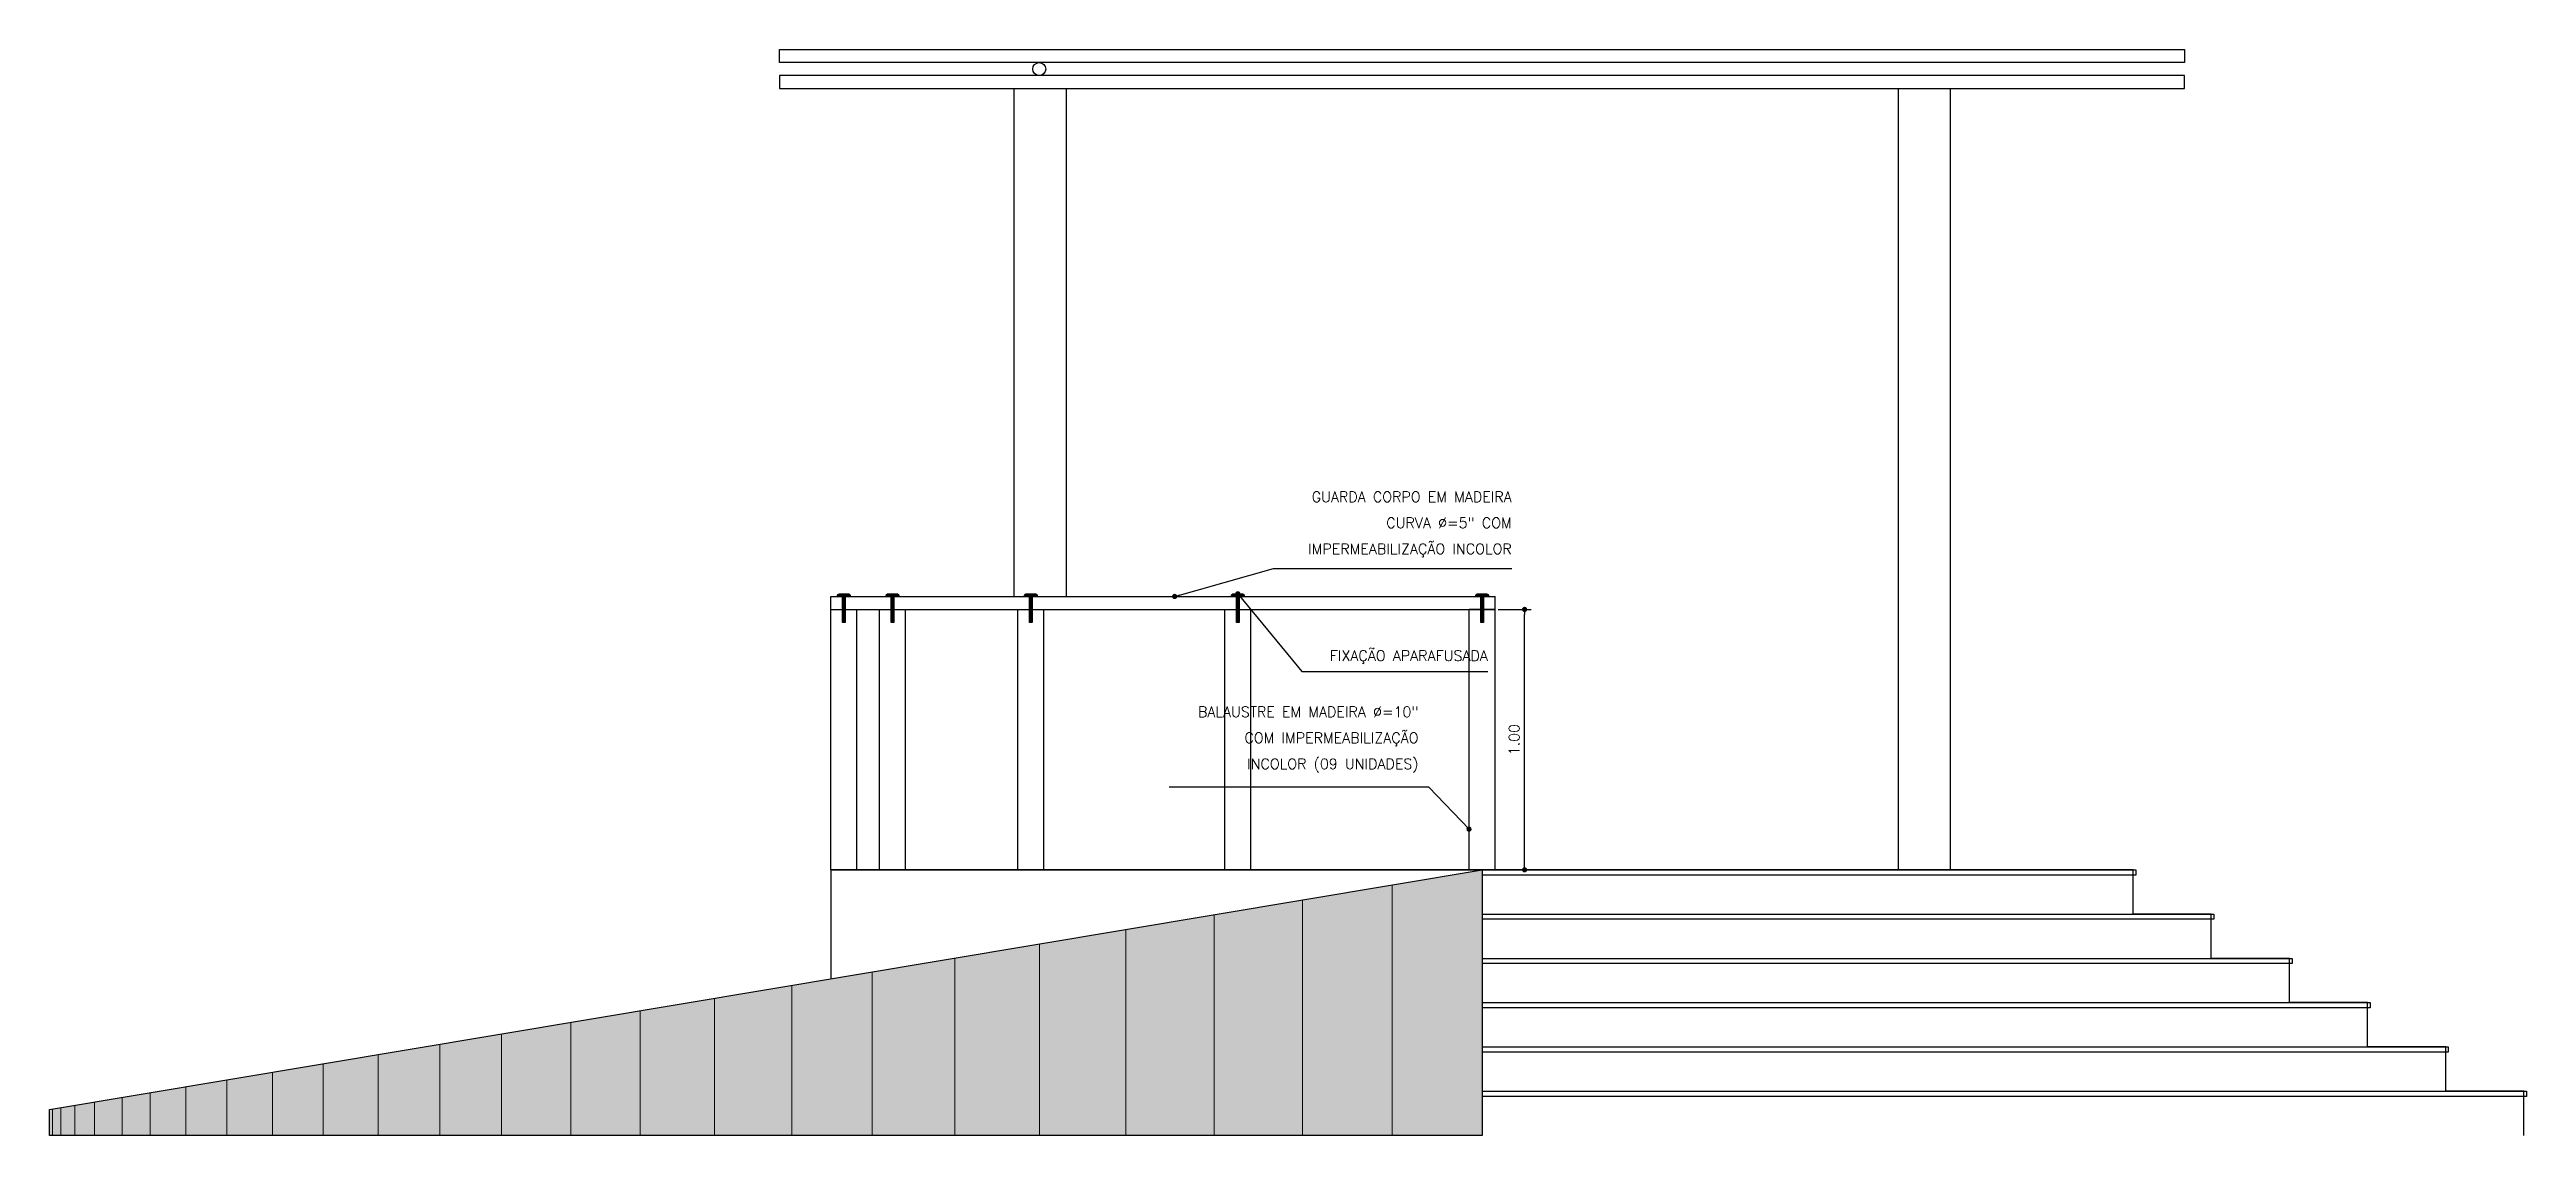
# Model space of a CAD drawing. Extents: x 387222 to 388513, y 9633222 to 9634061.
# Drawn here: x 387646.23 to 387655.74, y 9633403.14 to 9633407.31 of the extents above; entities that cross this region are included whole.
import ezdxf

# ---------------------------------------------------------------- set-up
doc = ezdxf.new("R2010")
doc.units = 0
doc.header["$LTSCALE"] = 0.049213
doc.header["$PDSIZE"] = -2.5
doc.layers.get('Defpoints').update_dxf_attribs({"color": 8})
for name, color, linetype in [('AI-Cotas', 12, 'Continuous'), ('HACH', 8, 'Continuous'), ('MEIO-FIO', 3, 'Continuous'), ('P1', 1, 'Continuous'), ('P2', 2, 'Continuous')]:
    doc.layers.add(name, color=color, linetype=linetype)
doc.layers.add('Rachura', color=253, linetype='Continuous', lineweight=5)
doc.styles.add('RS20', font='romans.shx', dxfattribs={"height": 0.04})
doc.dimstyles.new('Cota 20', dxfattribs={"dimscale": 0.02, "dimtxt": 0.04, "dimasz": 1, "dimexe": 1.25, "dimexo": 0.625, "dimgap": 1, "dimtad": 1, "dimzin": 4, "dimdsep": 46, "dimtxsty": 'RS20', "dimblk": 'DOT', "dimcen": 0.1, "dimclrt": 2, "dimadec": 0, "dimazin": 0, "dimtfac": 1, "dimtix": 1, "dimtmove": 0, "dimatfit": 3, "dimldrblk": 'DOT', "dimfxl": 1, "dimarcsym": 0})

msp = doc.modelspace()

# ---------------------------------------------------------------- texts
at = {"layer": 'AI-Cotas', "char_height": 0.04, "attachment_point": 3, "style": 'RS20'}
for s, insert in [('\\pxsm1.5;GUARDA CORPO EM MADEIRA\\PCURVA Ø=5" COM\\PIMPERMEABILIZAÇÃO INCOLOR', (387651.8458, 9633405.6135)), ('\\pxsm1.5;FIXAÇÃO APARAFUSADA', (387651.7541, 9633405.0035)), ('\\pxsm1.5;BALAUSTRE EM MADEIRA Ø=10"\\PCOM IMPERMEABILIZAÇÃO\\PINCOLOR (09 UNIDADES)', (387651.488, 9633404.788))]:
    msp.add_mtext(s, dxfattribs=dict(at, insert=insert))

# ---------------------------------------------------------------- blocks, each defined once
blk = doc.blocks.new('_Dot')
at = {"color": 0, "linetype": 'ByBlock', "lineweight": -2}
blk.add_line((-0.5, 0), (-1, 0), dxfattribs=at)
at = {"color": 0, "linetype": 'ByBlock', "const_width": 0.5}
blk.add_lwpolyline([(-0.25, 0, 1), (0.25, 0, 1)], format="xyb", close=True, dxfattribs=at)
blk = doc.blocks.new('*D650')
at = {"layer": 'AI-Cotas', "color": 0, "lineweight": -2, "transparency": 16777216}
for p, q in [((387651.7942, 9633405.1611), (387651.9201, 9633405.1611)), ((387651.8951, 9633404.1811), (387651.8951, 9633405.1411)), ((387651.7942, 9633404.1611), (387651.9201, 9633404.1611))]:
    blk.add_line(p, q, dxfattribs=at)
at = {"layer": 'Defpoints', "color": 0, "transparency": 16777216}
for p in [(387651.7817, 9633405.1611), (387651.8951, 9633405.1611), (387651.7817, 9633404.1611)]:
    blk.add_point(p, dxfattribs=at)
at = {"layer": 'AI-Cotas', "color": 0, "lineweight": -2, "transparency": 16777216, "xscale": 0.02, "yscale": 0.02, "zscale": 0.02}
for p, rotation in [((387651.8951, 9633405.1611), 90), ((387651.8951, 9633404.1611), 270)]:
    blk.add_blockref('_Dot', p, dxfattribs=dict(at, rotation=rotation))
at = {"layer": 'AI-Cotas', "color": 2, "transparency": 16777216, "insert": (387651.8551, 9633404.6611), "char_height": 0.04, "attachment_point": 5, "rotation": 90, "style": 'RS20'}
blk.add_mtext('1.00', dxfattribs=at)

# ---------------------------------------------------------------- dimensions: what is measured, and where the dimension line sits
at = {"layer": 'AI-Cotas'}
dim = msp.add_linear_dim(base=(387651.8951, 9633405.1611), p1=(387651.7817, 9633404.1611), p2=(387651.7817, 9633405.1611), angle=90, dimstyle='Cota 20', dxfattribs=at)
dim.commit()
dim.dimension.update_dxf_attribs({"geometry": '*D650', "text_midpoint": (387651.8551, 9633404.6611)})

# ---------------------------------------------------------------- hatches: boundary and pattern name
h = msp.add_hatch(color=256)
h.dxf.hatch_style = 1
edge = h.paths.add_edge_path()
edge.add_line((387649.2767, 9633405.2111), (387649.2567, 9633405.2111))
edge.add_arc((387649.2667, 9633405.2111), 0.01, 90, 180, ccw=False)
edge.add_line((387649.2667, 9633405.2211), (387649.2967, 9633405.2211))
edge.add_arc((387649.2967, 9633405.2111), 0.01, 0, 90, ccw=False)
edge.add_line((387649.3067, 9633405.2111), (387649.2867, 9633405.2111))
edge.add_line((387649.2867, 9633405.2111), (387649.2867, 9633405.1111))
edge.add_line((387649.2867, 9633405.1111), (387649.2767, 9633405.1111))
edge.add_line((387649.2767, 9633405.1111), (387649.2767, 9633405.2111))
h = msp.add_hatch(color=256)
h.dxf.hatch_style = 1
edge = h.paths.add_edge_path()
edge.add_line((387649.4632, 9633405.2111), (387649.4432, 9633405.2111))
edge.add_arc((387649.4532, 9633405.2111), 0.01, 90, 180, ccw=False)
edge.add_line((387649.4532, 9633405.2211), (387649.4832, 9633405.2211))
edge.add_arc((387649.4832, 9633405.2111), 0.01, 0, 90, ccw=False)
edge.add_line((387649.4932, 9633405.2111), (387649.4732, 9633405.2111))
edge.add_line((387649.4732, 9633405.2111), (387649.4732, 9633405.1111))
edge.add_line((387649.4732, 9633405.1111), (387649.4632, 9633405.1111))
edge.add_line((387649.4632, 9633405.1111), (387649.4632, 9633405.2111))
h = msp.add_hatch(color=256)
h.dxf.hatch_style = 1
edge = h.paths.add_edge_path()
edge.add_line((387649.9943, 9633405.2111), (387649.9743, 9633405.2111))
edge.add_arc((387649.9843, 9633405.2111), 0.01, 90, 180, ccw=False)
edge.add_line((387649.9843, 9633405.2211), (387650.0143, 9633405.2211))
edge.add_arc((387650.0143, 9633405.2111), 0.01, 0, 90, ccw=False)
edge.add_line((387650.0243, 9633405.2111), (387650.0043, 9633405.2111))
edge.add_line((387650.0043, 9633405.2111), (387650.0043, 9633405.1111))
edge.add_line((387650.0043, 9633405.1111), (387649.9943, 9633405.1111))
edge.add_line((387649.9943, 9633405.1111), (387649.9943, 9633405.2111))
h = msp.add_hatch(color=256)
h.dxf.hatch_style = 1
edge = h.paths.add_edge_path()
edge.add_line((387650.7891, 9633405.2111), (387650.7691, 9633405.2111))
edge.add_arc((387650.7791, 9633405.2111), 0.01, 90, 180, ccw=False)
edge.add_line((387650.7791, 9633405.2211), (387650.8091, 9633405.2211))
edge.add_arc((387650.8091, 9633405.2111), 0.01, 0, 90, ccw=False)
edge.add_line((387650.8191, 9633405.2111), (387650.7991, 9633405.2111))
edge.add_line((387650.7991, 9633405.2111), (387650.7991, 9633405.1111))
edge.add_line((387650.7991, 9633405.1111), (387650.7891, 9633405.1111))
edge.add_line((387650.7891, 9633405.1111), (387650.7891, 9633405.2111))
h = msp.add_hatch(color=256)
h.dxf.hatch_style = 1
edge = h.paths.add_edge_path()
edge.add_line((387651.7267, 9633405.2111), (387651.7067, 9633405.2111))
edge.add_arc((387651.7167, 9633405.2111), 0.01, 90, 180, ccw=False)
edge.add_line((387651.7167, 9633405.2211), (387651.7467, 9633405.2211))
edge.add_arc((387651.7467, 9633405.2111), 0.01, 0, 90, ccw=False)
edge.add_line((387651.7567, 9633405.2111), (387651.7367, 9633405.2111))
edge.add_line((387651.7367, 9633405.2111), (387651.7367, 9633405.1111))
edge.add_line((387651.7367, 9633405.1111), (387651.7267, 9633405.1111))
edge.add_line((387651.7267, 9633405.1111), (387651.7267, 9633405.2111))
at = {"layer": 'HACH'}
h = msp.add_hatch(dxfattribs=at)
h.set_pattern_fill('AR-SAND', color=256, scale=0.001, style=0)
h.set_pattern_definition([(37.5, (0, 53.86562), (-0.00160003129598, 0.04894132373293), [0, -0.038608, 0, -0.04318, 0, -0.041275]), (7.5, (0, 53.86562), (0.0449523283138, 0.07168251005684), [0, -0.020828, 0, -0.034798, 0, -0.013335]), (327.5, (-0.03124, 53.86562), (0.07909923702415, 0.00014371846785), [0, -0.0127, 0, -0.04572, 0, -0.05969]), (317.5, (-0.03124, 53.86562), (0.07635564524723, 0.0222929323257), [0, -0.00635, 0, -0.029972, 0, -0.03429])])
h.paths.add_polyline_path([(387646.2317, 9633403.1411), (387646.2317, 9633403.2411), (387651.7317, 9633404.1611), (387651.7317, 9633403.1411)])

# ---------------------------------------------------------------- linework, layer by layer
msp.add_lwpolyline([(387654.4288, 9633407.1611), (387654.4288, 9633407.2111), (387649.0347, 9633407.2111), (387649.0347, 9633407.1611)], close=True)
for points in [[(387649.9347, 9633407.1611), (387649.9347, 9633405.2111)], [(387650.1347, 9633407.1611), (387650.1347, 9633405.2111)], [(387653.3288, 9633407.1611), (387653.3288, 9633404.1611)], [(387653.5288, 9633407.1611), (387653.5288, 9633404.1611)], [(387649.2767, 9633405.2211), (387649.2867, 9633405.2211)], [(387649.4632, 9633405.2211), (387649.4732, 9633405.2211)], [(387649.9943, 9633405.2211), (387650.0043, 9633405.2211)], [(387650.7891, 9633405.2211), (387650.7991, 9633405.2211)], [(387651.7267, 9633405.2211), (387651.7367, 9633405.2211)], [(387649.2317, 9633404.1611), (387654.2317, 9633404.1611)]]:
    msp.add_lwpolyline(points)
for points in [[(387649.2767, 9633405.2111), (387649.2567, 9633405.2111), (387649.2567, 9633405.2111, -0.414214), (387649.2667, 9633405.2211), (387649.2967, 9633405.2211, -0.414214), (387649.3067, 9633405.2111), (387649.3067, 9633405.2111), (387649.2867, 9633405.2111), (387649.2867, 9633405.1111), (387649.2767, 9633405.1111)], [(387649.4632, 9633405.2111), (387649.4432, 9633405.2111), (387649.4432, 9633405.2111, -0.414214), (387649.4532, 9633405.2211), (387649.4832, 9633405.2211, -0.414214), (387649.4932, 9633405.2111), (387649.4932, 9633405.2111), (387649.4732, 9633405.2111), (387649.4732, 9633405.1111), (387649.4632, 9633405.1111)], [(387649.9943, 9633405.2111), (387649.9743, 9633405.2111), (387649.9743, 9633405.2111, -0.414214), (387649.9843, 9633405.2211), (387650.0143, 9633405.2211, -0.414214), (387650.0243, 9633405.2111), (387650.0243, 9633405.2111), (387650.0043, 9633405.2111), (387650.0043, 9633405.1111), (387649.9943, 9633405.1111)], [(387650.7891, 9633405.2111), (387650.7691, 9633405.2111), (387650.7691, 9633405.2111, -0.414214), (387650.7791, 9633405.2211), (387650.8091, 9633405.2211, -0.414214), (387650.8191, 9633405.2111), (387650.8191, 9633405.2111), (387650.7991, 9633405.2111), (387650.7991, 9633405.1111), (387650.7891, 9633405.1111)], [(387651.7267, 9633405.2111), (387651.7067, 9633405.2111), (387651.7067, 9633405.2111, -0.414214), (387651.7167, 9633405.2211), (387651.7467, 9633405.2211, -0.414214), (387651.7567, 9633405.2111), (387651.7567, 9633405.2111), (387651.7367, 9633405.2111), (387651.7367, 9633405.1111), (387651.7267, 9633405.1111)]]:
    msp.add_lwpolyline(points, format="xyb", close=True)
msp.add_circle((387650.0317, 9633407.2361), 0.025)
at = {"layer": 'MEIO-FIO'}
msp.add_lwpolyline([(387646.2317, 9633403.1411), (387646.2317, 9633403.2411), (387651.7317, 9633404.1611), (387651.7317, 9633403.1411), (387646.2317, 9633403.1411)], dxfattribs=at)
at = {"layer": 'P1'}
msp.add_lwpolyline([(387649.0347, 9633407.2611), (387649.0347, 9633407.3111), (387654.4288, 9633407.3111), (387654.4288, 9633407.2611)], close=True, dxfattribs=at)
at = {"layer": 'P2'}
for p, q in [((387649.2317, 9633404.1611), (387649.2317, 9633405.2111)), ((387651.7817, 9633404.1611), (387651.7817, 9633405.2111)), ((387649.3317, 9633404.1611), (387649.3317, 9633405.1611)), ((387649.4182, 9633404.1611), (387649.4182, 9633405.1611)), ((387649.5182, 9633404.1611), (387649.5182, 9633405.1611)), ((387649.9493, 9633404.1611), (387649.9493, 9633405.1611)), ((387650.0493, 9633404.1611), (387650.0493, 9633405.1611)), ((387650.7441, 9633404.1611), (387650.7441, 9633405.1611)), ((387650.8441, 9633404.1611), (387650.8441, 9633405.1611)), ((387651.6817, 9633404.1611), (387651.6817, 9633405.1611)), ((387651.6817, 9633404.1611), (387651.6817, 9633405.1611)), ((387651.7817, 9633404.1611), (387651.7817, 9633405.1611))]:
    msp.add_line(p, q, dxfattribs=at)
for points in [[(387649.2317, 9633405.2111), (387651.7817, 9633405.2111)], [(387649.2317, 9633405.1611), (387651.7817, 9633405.1611)], [(387651.7817, 9633405.1611), (387651.6817, 9633405.1611)], [(387655.7317, 9633403.1411), (387655.7317, 9633403.3111), (387655.4317, 9633403.3111), (387655.4317, 9633403.4811), (387655.1317, 9633403.4811), (387655.1317, 9633403.6511), (387654.8317, 9633403.6511), (387654.8317, 9633403.8211), (387654.5317, 9633403.8211), (387654.5317, 9633403.9911), (387654.2317, 9633403.9911), (387654.2317, 9633404.1611), (387649.2317, 9633404.1611)], [(387649.2317, 9633404.1611), (387649.2317, 9633403.7429)], [(387651.7317, 9633404.1611), (387654.2417, 9633404.1611), (387654.2417, 9633404.1411), (387651.7317, 9633404.1411)], [(387651.7317, 9633403.9911), (387654.5417, 9633403.9911), (387654.5417, 9633403.9711), (387651.7317, 9633403.9711)], [(387651.7317, 9633403.8211), (387654.8417, 9633403.8211), (387654.8417, 9633403.8011), (387651.7317, 9633403.8011)], [(387651.7317, 9633403.6511), (387655.1417, 9633403.6511), (387655.1417, 9633403.6311), (387651.7317, 9633403.6311)], [(387651.7317, 9633403.4811), (387655.4417, 9633403.4811), (387655.4417, 9633403.4611), (387651.7317, 9633403.4611)], [(387651.7317, 9633403.3111), (387655.7417, 9633403.3111), (387655.7417, 9633403.2911), (387651.7317, 9633403.2911)]]:
    msp.add_lwpolyline(points, dxfattribs=at)
at = {"layer": 'Rachura'}
for p, q in [((387651.0424, 9633403.1411), (387651.0424, 9633404.0458)), ((387651.3864, 9633403.1411), (387651.3864, 9633404.1033)), ((387650.7032, 9633403.1411), (387650.7032, 9633403.989)), ((387650.0321, 9633403.1411), (387650.0321, 9633403.8768)), ((387650.3639, 9633403.1411), (387650.3639, 9633403.9323)), ((387649.3899, 9633403.1411), (387649.3899, 9633403.7694)), ((387649.707, 9633403.1411), (387649.707, 9633403.8224)), ((387648.7847, 9633403.1411), (387648.7847, 9633403.6681)), ((387649.0821, 9633403.1411), (387649.0821, 9633403.7179)), ((387648.2328, 9633403.1411), (387648.2328, 9633403.5758)), ((387648.4989, 9633403.1411), (387648.4989, 9633403.6203)), ((387647.7303, 9633403.1411), (387647.7303, 9633403.4918)), ((387647.9667, 9633403.1411), (387647.9667, 9633403.5313)), ((387647.0879, 9633403.1411), (387647.0879, 9633403.3843)), ((387647.2821, 9633403.1411), (387647.2821, 9633403.4168)), ((387647.4939, 9633403.1411), (387647.4939, 9633403.4522)), ((387646.5112, 9633403.1411), (387646.5112, 9633403.2878)), ((387646.618, 9633403.1411), (387646.618, 9633403.3057)), ((387646.7552, 9633403.1411), (387646.7552, 9633403.3286)), ((387646.912, 9633403.1411), (387646.912, 9633403.3549)), ((387646.2426, 9633403.1411), (387646.2426, 9633403.2429)), ((387646.2751, 9633403.1411), (387646.2751, 9633403.2483)), ((387646.3291, 9633403.1411), (387646.3291, 9633403.2574)), ((387646.4045, 9633403.1411), (387646.4045, 9633403.27))]:
    msp.add_line(p, q, dxfattribs=at)

msp.set_redraw_order([(e.dxf.handle, doc.entitydb.next_handle()) for e in msp.query("TEXT MTEXT ATTDEF DIMENSION ARC_DIMENSION")])  # texts and dimensions are drawn at this point

# ---------------------------------------------------------------- leaders
at = {"layer": 'AI-Cotas', "annotation_type": 0, "has_hookline": 1}
for points, hookline_direction, text_width in [([(387650.5516, 9633405.2111), (387650.9315, 9633405.3183), (387650.9515, 9633405.3183)], 0, 0.8743), ([(387650.7941, 9633405.2211), (387651.0398, 9633404.9226), (387651.0598, 9633404.9226)], 0, 0.6743), ([(387651.6817, 9633404.3173), (387651.528, 9633404.4785), (387651.508, 9633404.4785)], 1, 0.9581)]:
    msp.add_leader(points, dimstyle='Cota 20', dxfattribs=dict(at, hookline_direction=hookline_direction, text_width=text_width))

doc.saveas('drawing.dxf')
